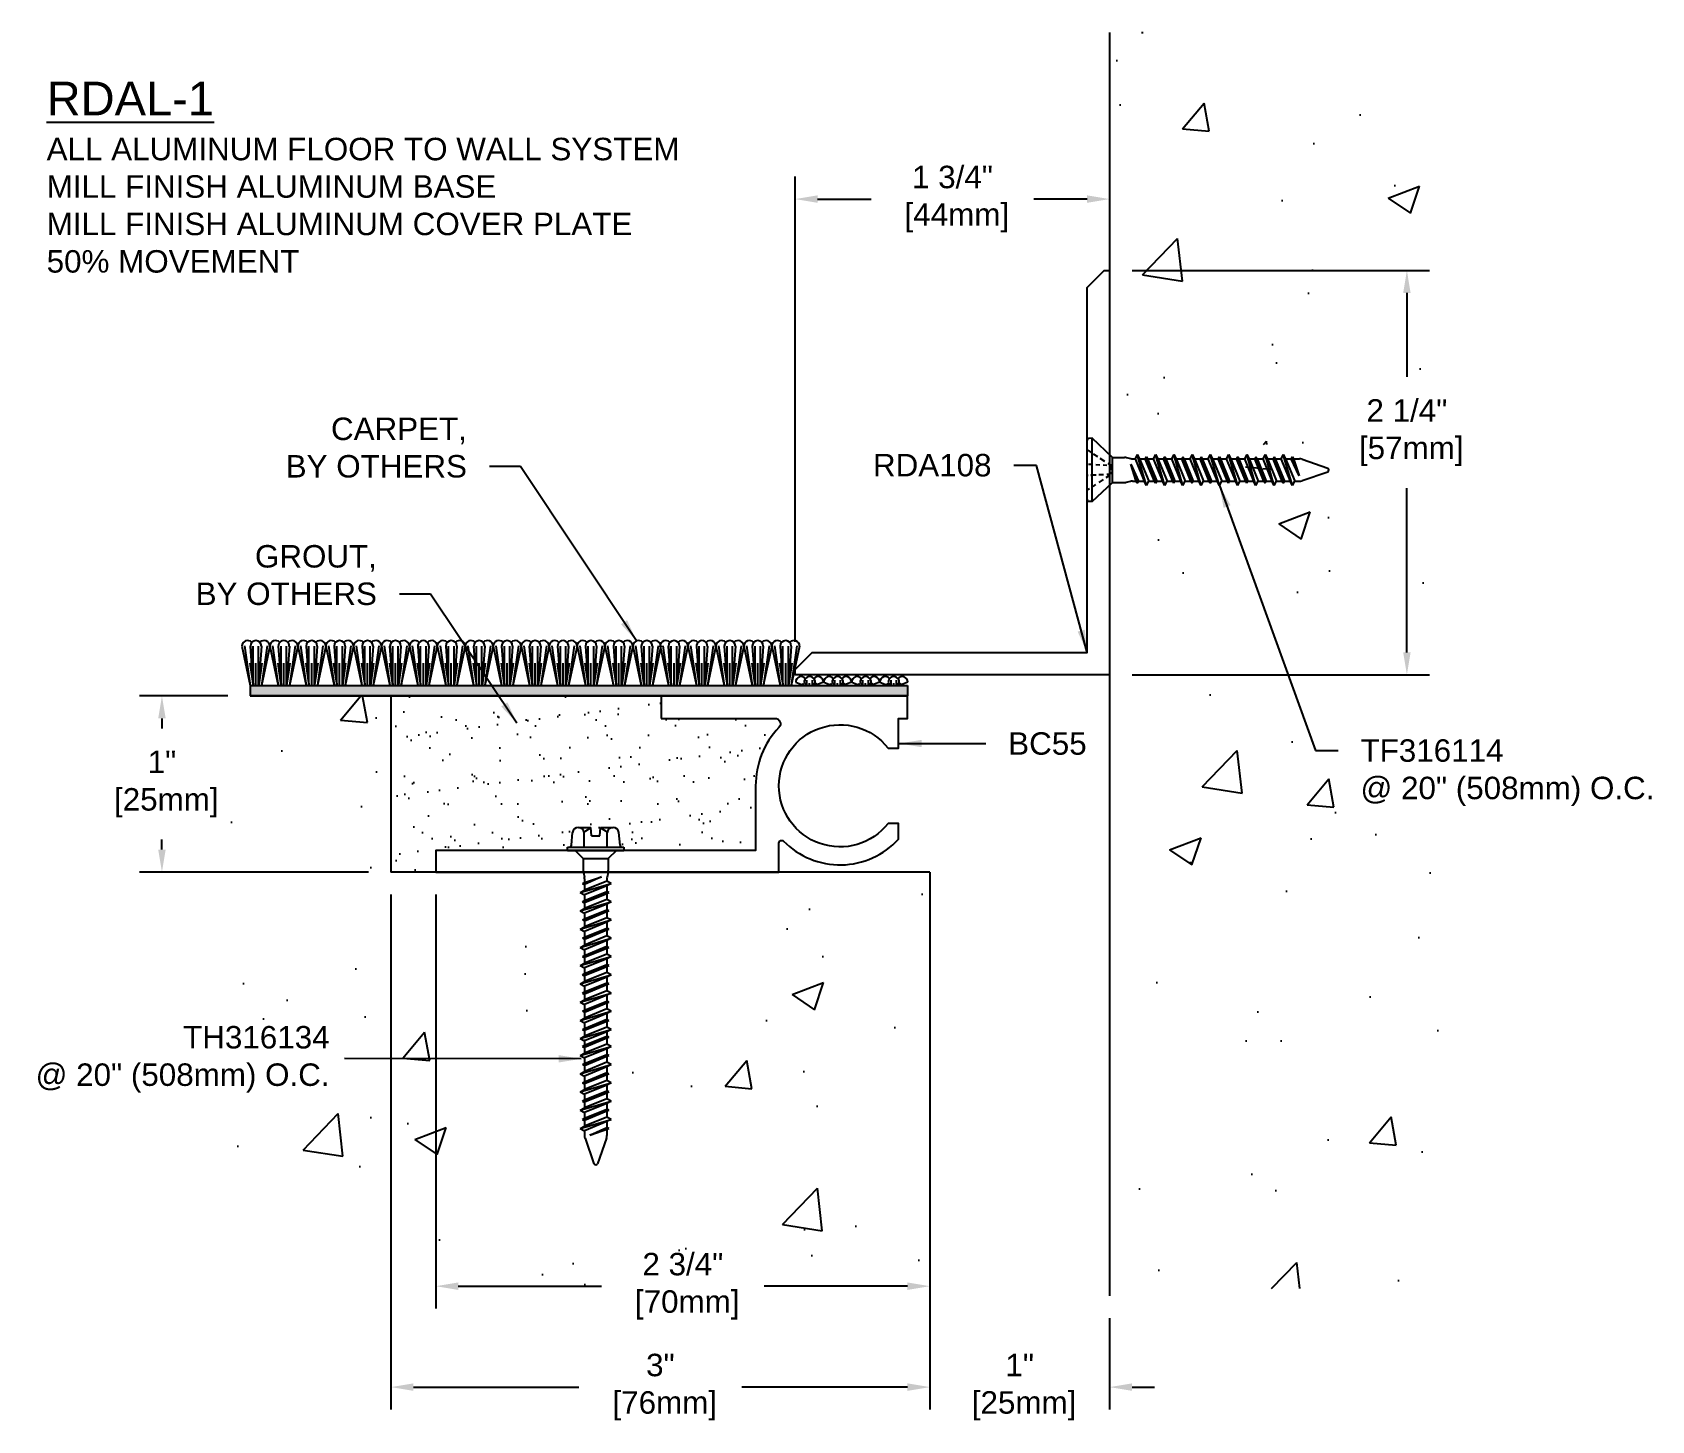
# Model space of a CAD drawing. Header units: inches. Extents: x 0.83 to 9.84, y 1.43 to 9.16.
import ezdxf

# ---------------------------------------------------------------- set-up
doc = ezdxf.new("R2010")
doc.units = ezdxf.units.IN
doc.header["$MEASUREMENT"] = 0
for name, color, linetype in [('Anchors', 4, 'Continuous'), ('Conditions', 1, 'Continuous'), ('Dimensions', 3, 'Continuous'), ('Metals', 7, 'Continuous'), ('Text', 2, 'Continuous')]:
    doc.layers.add(name, color=color, linetype=linetype)
doc.styles.add('ARIAL', font='arial.ttf')
doc.styles.get("Standard").update_dxf_attribs({"font": 'arial.ttf'})
doc.dimstyles.new('Arial', dxfattribs={"dimtxt": 0.125, "dimasz": 0.125, "dimexe": 0.125, "dimexo": 0.125, "dimgap": 0.125, "dimtad": 0, "dimtih": 1, "dimtoh": 1, "dimdec": 4, "dimzin": 0, "dimdsep": 46, "dimlunit": 4, "dimtxsty": 'ARIAL', "dimcen": 0.09, "dimadec": 0, "dimazin": 0, "dimtfac": 1, "dimtdec": 4, "dimtofl": 0, "dimtmove": 0, "dimatfit": 3, "dimfxl": 0, "dimfrac": 2, "dimtolj": 1, "dimtzin": 0, "dimarcsym": 0})

msp = doc.modelspace()

# ---------------------------------------------------------------- texts
at = {"layer": 'Text', "insert": (0.91098, 8.88276), "char_height": 0.1875, "width": 4, "attachment_point": 1, "style": 'ARIAL'}
msp.add_mtext('{\\LRDAL-1\\P\\H0.6667x;\\lALL ALUMINUM FLOOR TO WALL SYSTEM \\PMILL FINISH ALUMINUM BASE \\PMILL FINISH ALUMINUM COVER PLATE \\P50% MOVEMENT}', dxfattribs=at)
at = {"layer": 'Text', "char_height": 0.125, "style": 'ARIAL'}
for s, insert, attachment_point in [('CARPET,\\PBY OTHERS', (3.25037, 6.67795), 9), ('RDA108', (6.17019, 6.68422), 9), ('GROUT,\\PBY OTHERS', (2.74929, 5.96857), 9), ('\\A1;BC55', (6.263, 5.26192), 1), ('\\A1;TF316114\\P@ 20" (508mm) O.C.', (8.22381, 5.22287), 1), ('TH316134\\P@ 20" (508mm) O.C.', (2.4858, 3.4419), 6)]:
    msp.add_mtext(s, dxfattribs=dict(at, insert=insert, attachment_point=attachment_point))

# ---------------------------------------------------------------- blocks, each defined once
blk = doc.blocks.new('Bc55')
blk.add_lwpolyline([(1.38, 0.855), (2.0131, 0.855, -0.659567), (2.0348, 0.8043, 0.192706), (1.905, 0.48), (1.905, 0.12), (0.125, 0.12), (0.125, 0), (2.035, 0), (2.035, 0.1616, -0.671875), (2.0607, 0.1721, 0.430668), (2.7, 0.1834), (2.7, 0.27), (2.6424, 0.27, -2.892356), (2.6424, 0.69), (2.7, 0.69), (2.7, 0.855), (2.75, 0.855), (2.75, 0.98), (1.38, 0.98)], format="xyb", close=True)
blk = doc.blocks.new('TF-316114')
for p, q in [((-0.1634, 0), (0.1634, 0)), ((-0.1042, -0.0127), (-0.1125, 0)), ((-0.1762, -0.0285), (-0.1747, -0.0103)), ((-0.1762, -0.0285), (0.1762, -0.0285)), ((-0.1762, -0.0285), (-0.0698, -0.141)), ((-0.0815, -0.0472), (-0.0915, -0.0321)), ((-0.0533, -0.0902), (-0.0691, -0.0662)), ((-0.0308, -0.0055), (-0.0311, -0.0002)), ((-0.0297, -0.0263), (-0.0301, -0.0195)), ((-0.0284, -0.051), (-0.0294, -0.0323)), ((-0.0263, -0.091), (-0.0277, -0.065)), ((0.0253, -0.1104), (0.0264, -0.0896)), ((0.0274, -0.0703), (0.0286, -0.0479)), ((0.0297, -0.0255), (0.0306, -0.0085)), ((0.0662, -0.0707), (0.0485, -0.0976)), ((0.0698, -0.141), (0.1762, -0.0285)), ((0.0898, -0.0346), (0.0746, -0.0579)), ((0.1095, -0.0045), (0.0979, -0.0223)), ((0.1762, -0.0285), (0.1747, -0.0103)), ((-0.0698, -0.141), (0.0698, -0.141)), ((-0.0698, -0.141), (-0.0698, -0.2081)), ((-0.0307, -0.1248), (-0.0441, -0.1044)), ((-0.0245, -0.1261), (-0.0253, -0.1097)), ((-0.024, -0.135), (-0.0107, -0.135)), ((-0.0018, -0.135), (0.0183, -0.135)), ((0.0373, -0.1147), (0.024, -0.135)), ((0.024, -0.135), (0.0245, -0.1246)), ((0.0698, -0.141), (0.0698, -0.2081)), ((-0.0737, -0.2796), (0.0321, -0.2431)), ((-0.0687, -0.2177), (-0.0633, -0.2437)), ((-0.0623, -0.2734), (0.0321, -0.2431)), ((0.0321, -0.2431), (-0.0623, -0.2858)), ((-0.0623, -0.2533), (-0.0623, -0.2734)), ((0.0622, -0.2667), (-0.0623, -0.3175)), ((0.0622, -0.2533), (0.0622, -0.2667)), ((0.0862, -0.2796), (0.0622, -0.2667)), ((0.0687, -0.2177), (0.0633, -0.2437)), ((-0.0863, -0.3304), (0.0862, -0.2796)), ((-0.0863, -0.3304), (-0.0623, -0.3175)), ((-0.0863, -0.3304), (-0.0623, -0.3433)), ((-0.0737, -0.2796), (-0.0623, -0.2734)), ((-0.0737, -0.2796), (-0.0623, -0.2858)), ((-0.0737, -0.3812), (0.0737, -0.3304)), ((-0.0623, -0.2858), (-0.0623, -0.3175)), ((0.0622, -0.2925), (-0.0623, -0.3433)), ((-0.0623, -0.375), (0.0622, -0.3242)), ((0.0622, -0.3365), (-0.0623, -0.3873)), ((-0.0623, -0.3433), (-0.0623, -0.375)), ((0.0622, -0.2925), (0.0622, -0.3242)), ((0.0737, -0.3304), (0.0622, -0.3242)), ((0.0737, -0.3304), (0.0622, -0.3365)), ((0.0622, -0.3365), (0.0622, -0.3682)), ((0.0862, -0.2796), (0.0622, -0.2925)), ((-0.0863, -0.4319), (0.0862, -0.3812)), ((-0.0863, -0.4319), (-0.0623, -0.419)), ((-0.0863, -0.4319), (-0.0623, -0.4449)), ((-0.0737, -0.3812), (-0.0623, -0.375)), ((-0.0737, -0.3812), (-0.0623, -0.3873)), ((-0.0737, -0.4827), (0.0737, -0.4319)), ((0.0622, -0.3682), (-0.0623, -0.419)), ((-0.0623, -0.3873), (-0.0623, -0.419)), ((0.0622, -0.3941), (-0.0623, -0.4449)), ((-0.0623, -0.4766), (0.0622, -0.4258)), ((0.0622, -0.4381), (-0.0623, -0.4889)), ((-0.0623, -0.4449), (-0.0623, -0.4766)), ((0.0862, -0.3812), (0.0622, -0.3682)), ((0.0862, -0.3812), (0.0622, -0.3941)), ((0.0622, -0.3941), (0.0622, -0.4258)), ((0.0737, -0.4319), (0.0622, -0.4258)), ((0.0737, -0.4319), (0.0622, -0.4381)), ((0.0622, -0.4381), (0.0622, -0.4698)), ((-0.0863, -0.5335), (0.0862, -0.4827)), ((-0.0863, -0.5335), (-0.0623, -0.5206)), ((-0.0863, -0.5335), (-0.0623, -0.5464)), ((-0.0737, -0.4827), (-0.0623, -0.4766)), ((-0.0737, -0.4827), (-0.0623, -0.4889)), ((-0.0737, -0.5843), (0.0737, -0.5335)), ((0.0622, -0.4698), (-0.0623, -0.5206)), ((-0.0623, -0.4889), (-0.0623, -0.5206)), ((0.0622, -0.4956), (-0.0623, -0.5464)), ((-0.0623, -0.5781), (0.0622, -0.5273)), ((0.0622, -0.5397), (-0.0623, -0.5904)), ((0.0862, -0.4827), (0.0622, -0.4698)), ((0.0862, -0.4827), (0.0622, -0.4956)), ((0.0622, -0.4956), (0.0622, -0.5273)), ((0.0737, -0.5335), (0.0622, -0.5273)), ((0.0737, -0.5335), (0.0622, -0.5397)), ((0.0622, -0.5397), (0.0622, -0.5714)), ((-0.0863, -0.6351), (0.0862, -0.5843)), ((-0.0863, -0.6351), (-0.0623, -0.6221)), ((-0.0737, -0.5843), (-0.0623, -0.5781)), ((-0.0737, -0.5843), (-0.0623, -0.5904)), ((-0.0623, -0.5464), (-0.0623, -0.5781)), ((0.0622, -0.5714), (-0.0623, -0.6221)), ((-0.0623, -0.5904), (-0.0623, -0.6221)), ((0.0622, -0.5972), (-0.0623, -0.648)), ((-0.0623, -0.6797), (0.0622, -0.6289)), ((0.0862, -0.5843), (0.0622, -0.5714)), ((0.0862, -0.5843), (0.0622, -0.5972)), ((0.0622, -0.5972), (0.0622, -0.6289)), ((0.0737, -0.6351), (0.0622, -0.6289)), ((-0.0863, -0.6351), (-0.0623, -0.648)), ((-0.0863, -0.7366), (0.0862, -0.6858)), ((-0.0737, -0.6858), (0.0737, -0.6351)), ((-0.0737, -0.6858), (-0.0623, -0.6797)), ((-0.0737, -0.6858), (-0.0623, -0.692)), ((0.0622, -0.6412), (-0.0623, -0.692)), ((-0.0623, -0.648), (-0.0623, -0.6797)), ((0.0622, -0.6729), (-0.0623, -0.7237)), ((-0.0623, -0.692), (-0.0623, -0.7237)), ((0.0622, -0.6988), (-0.0623, -0.7495)), ((0.0737, -0.6351), (0.0622, -0.6412)), ((0.0622, -0.6412), (0.0622, -0.6729)), ((0.0862, -0.6858), (0.0622, -0.6729)), ((0.0862, -0.6858), (0.0622, -0.6988)), ((0.0622, -0.6988), (0.0622, -0.7305)), ((-0.0863, -0.7366), (-0.0623, -0.7237)), ((-0.0863, -0.7366), (-0.0623, -0.7495)), ((-0.0863, -0.8382), (0.0862, -0.7874)), ((-0.0737, -0.7874), (0.0737, -0.7366)), ((-0.0737, -0.7874), (-0.0623, -0.7812)), ((-0.0737, -0.7874), (-0.0623, -0.7936)), ((-0.0623, -0.7812), (0.0622, -0.7305)), ((0.0622, -0.7428), (-0.0623, -0.7936)), ((-0.0623, -0.7495), (-0.0623, -0.7812)), ((0.0622, -0.7745), (-0.0623, -0.8253)), ((-0.0623, -0.7936), (-0.0623, -0.8253)), ((0.0622, -0.8003), (-0.0623, -0.8511)), ((0.0737, -0.7366), (0.0622, -0.7305)), ((0.0737, -0.7366), (0.0622, -0.7428)), ((0.0622, -0.7428), (0.0622, -0.7745)), ((0.0862, -0.7874), (0.0622, -0.7745)), ((0.0862, -0.7874), (0.0622, -0.8003)), ((0.0622, -0.8003), (0.0622, -0.832)), ((-0.0863, -0.8382), (-0.0623, -0.8253)), ((-0.0863, -0.8382), (-0.0623, -0.8511)), ((-0.0863, -0.9397), (0.0862, -0.889)), ((-0.0737, -0.889), (0.0737, -0.8382)), ((-0.0737, -0.889), (-0.0623, -0.8828)), ((-0.0737, -0.889), (-0.0623, -0.8951)), ((-0.0623, -0.8828), (0.0622, -0.832)), ((0.0622, -0.8444), (-0.0623, -0.8951)), ((-0.0623, -0.8511), (-0.0623, -0.8828)), ((0.0622, -0.876), (-0.0623, -0.9268)), ((-0.0623, -0.8951), (-0.0623, -0.9268)), ((0.0737, -0.8382), (0.0622, -0.832)), ((0.0737, -0.8382), (0.0622, -0.8444)), ((0.0622, -0.8444), (0.0622, -0.876)), ((0.0862, -0.889), (0.0622, -0.876)), ((0.0862, -0.889), (0.0622, -0.9019)), ((-0.0863, -0.9397), (-0.0623, -0.9268)), ((-0.0863, -0.9397), (-0.0623, -0.9527)), ((-0.0863, -1.0413), (0.0862, -0.9905)), ((-0.0737, -0.9905), (0.0737, -0.9397)), ((-0.0737, -0.9905), (-0.0623, -0.9844)), ((-0.0737, -0.9905), (-0.0623, -0.9967)), ((0.0622, -0.9019), (-0.0623, -0.9527)), ((-0.0623, -0.9844), (0.0622, -0.9336)), ((0.0622, -0.9459), (-0.0623, -0.9967)), ((-0.0623, -0.9527), (-0.0623, -0.9844)), ((0.0622, -0.9776), (-0.0623, -1.0284)), ((0.0622, -0.9019), (0.0622, -0.9336)), ((0.0737, -0.9397), (0.0622, -0.9336)), ((0.0737, -0.9397), (0.0622, -0.9459)), ((0.0622, -0.9459), (0.0622, -0.9776)), ((0.0862, -0.9905), (0.0622, -0.9776)), ((0.0862, -0.9905), (0.0622, -1.0035)), ((-0.0863, -1.0413), (-0.0623, -1.0284)), ((-0.0863, -1.0413), (-0.0623, -1.0542)), ((-0.0737, -1.0921), (0.0737, -1.0413)), ((-0.0623, -0.9967), (-0.0623, -1.0284)), ((0.0622, -1.0035), (-0.0623, -1.0542)), ((-0.0623, -1.0859), (0.0622, -1.0351)), ((0.0622, -1.0475), (-0.0623, -1.0983)), ((-0.0623, -1.0542), (-0.0623, -1.0859)), ((0.0622, -1.0792), (-0.0623, -1.13)), ((0.0622, -1.0035), (0.0622, -1.0351)), ((0.0737, -1.0413), (0.0622, -1.0351)), ((0.0737, -1.0413), (0.0622, -1.0475)), ((0.0622, -1.0475), (0.0622, -1.0792)), ((0.0862, -1.0921), (0.0622, -1.0792)), ((-0.0863, -1.1429), (0.0862, -1.0921)), ((-0.0863, -1.1429), (-0.0623, -1.13)), ((-0.0863, -1.1429), (-0.0623, -1.1558)), ((-0.0737, -1.0921), (-0.0623, -1.0859)), ((-0.0737, -1.0921), (-0.0623, -1.0983)), ((-0.0623, -1.0983), (-0.0623, -1.13)), ((0.0622, -1.105), (-0.0623, -1.1558)), ((-0.0623, -1.1558), (-0.0623, -1.1817)), ((-0.0335, -1.1798), (0.0622, -1.1367)), ((-0.0335, -1.1798), (0.0737, -1.1429)), ((0.0622, -1.149), (-0.0335, -1.1798)), ((0.0862, -1.0921), (0.0622, -1.105)), ((0.0622, -1.105), (0.0622, -1.1367)), ((0.0737, -1.1429), (0.0622, -1.1367)), ((0.0737, -1.1429), (0.0622, -1.149)), ((0.0622, -1.149), (0.0622, -1.1817)), ((-0.0596, -1.197), (-0.0096, -1.3398)), ((0.0596, -1.197), (0.0096, -1.3398))]:
    blk.add_line(p, q)
for centre, radius, start, end in [((-0.1634, -0.0113), 0.0112, 90, 175), ((0.1634, -0.0113), 0.0112, 5, 90), ((-0.0233, -0.2081), 0.0465, 180, 191.9357), ((-0.1088, -0.2533), 0.0465, 0, 11.9357), ((0.1087, -0.2533), 0.0465, 168.0643, 180), ((0.0233, -0.2081), 0.0465, 348.0643, 0), ((-0.0158, -1.1817), 0.0465, 180, 199.30575), ((0.0158, -1.1817), 0.0465, 340.69425, 0), ((0, -1.3354), 0.0106, 204.10008, 335.89992)]:
    blk.add_arc(centre, radius, start, end)
blk = doc.blocks.new('TF316114')
blk.add_blockref('TF-316114', (0, 0))
blk = doc.blocks.new('*D5')
at = {"layer": 'Defpoints', "color": 0}
for p in [(6.8271, 9.1568), (5.0771, 8.2291), (5.0771, 5.6402)]:
    blk.add_point(p, dxfattribs=at)
at = {"layer": 'Dimensions', "color": 0, "lineweight": -2}
for p, q in [((6.8271, 9.0318), (6.8271, 8.1041)), ((5.0771, 5.7652), (5.0771, 8.3541)), ((5.2021, 8.2291), (5.4998, 8.2291)), ((6.7021, 8.2291), (6.4059, 8.2291))]:
    blk.add_line(p, q, dxfattribs=at)
at = {"layer": 'Dimensions', "color": 0}
for points in [[(5.2021, 8.25), (5.2021, 8.2083), (5.0771, 8.2291)], [(6.7021, 8.25), (6.7021, 8.2083), (6.8271, 8.2291)]]:
    blk.add_solid(points, dxfattribs=at)
at = {"layer": 'Dimensions', "color": 0, "insert": (5.9528, 8.2291), "char_height": 0.125, "attachment_point": 5, "style": 'ARIAL'}
blk.add_mtext('\\A1;1 3/4"\\P [44mm]', dxfattribs=at)
blk = doc.blocks.new('TH-316134')
for p, q in [((-0.1352, 0.029), (-0.129, 0.1001)), ((-0.0967, 0.1275), (-0.0272, 0.1275)), ((-0.0645, 0.0188), (-0.0645, 0.1001)), ((-0.0232, 0.0825), (-0.0272, 0.1275)), ((0.0233, 0.0825), (0.0272, 0.1275)), ((0.0272, 0.1275), (0.0967, 0.1275)), ((0.0645, 0.0188), (0.0645, 0.1001)), ((0.1352, 0.029), (0.129, 0.1001)), ((-0.1568, 0.0188), (0.1568, 0.0188)), ((-0.1568, 0), (-0.1568, 0.0188)), ((-0.1568, 0), (0.1568, 0)), ((-0.1148, 0), (-0.0697, -0.045)), ((-0.0232, 0.0825), (0.0233, 0.0825)), ((0.1148, 0), (0.0698, -0.045)), ((0.1568, 0.0188), (0.1568, 0)), ((-0.0697, -0.045), (0.0698, -0.045)), ((-0.0697, -0.045), (-0.0697, -0.1121)), ((0.0698, -0.045), (0.0698, -0.1121)), ((-0.0737, -0.1836), (0.0321, -0.1471)), ((-0.0737, -0.1836), (-0.0623, -0.1774)), ((-0.0687, -0.1217), (-0.0633, -0.1477)), ((0.0321, -0.1471), (-0.0623, -0.1898)), ((-0.0623, -0.1774), (0.0321, -0.1471)), ((-0.0623, -0.1573), (-0.0623, -0.1774)), ((0.0623, -0.1707), (-0.0623, -0.2215)), ((0.0623, -0.1573), (0.0623, -0.1707)), ((0.0863, -0.1836), (0.0623, -0.1707)), ((0.0687, -0.1217), (0.0633, -0.1477)), ((-0.0862, -0.2344), (0.0863, -0.1836)), ((-0.0862, -0.2344), (-0.0623, -0.2215)), ((-0.0862, -0.2344), (-0.0623, -0.2473)), ((-0.0737, -0.1836), (-0.0623, -0.1898)), ((-0.0737, -0.2852), (0.0737, -0.2344)), ((-0.0623, -0.1898), (-0.0623, -0.2215)), ((0.0623, -0.1965), (-0.0623, -0.2473)), ((-0.0623, -0.279), (0.0623, -0.2282)), ((0.0623, -0.2405), (-0.0623, -0.2913)), ((-0.0623, -0.2473), (-0.0623, -0.279)), ((0.0863, -0.1836), (0.0623, -0.1965)), ((0.0623, -0.1965), (0.0623, -0.2282)), ((0.0737, -0.2344), (0.0623, -0.2282)), ((0.0737, -0.2344), (0.0623, -0.2405)), ((0.0623, -0.2405), (0.0623, -0.2722)), ((-0.0862, -0.3359), (0.0863, -0.2852)), ((-0.0862, -0.3359), (-0.0623, -0.323)), ((-0.0862, -0.3359), (-0.0623, -0.3489)), ((-0.0737, -0.2852), (-0.0623, -0.279)), ((-0.0737, -0.2852), (-0.0623, -0.2913)), ((-0.0737, -0.3867), (0.0737, -0.3359)), ((0.0623, -0.2722), (-0.0623, -0.323)), ((-0.0623, -0.2913), (-0.0623, -0.323)), ((0.0623, -0.2981), (-0.0623, -0.3489)), ((-0.0623, -0.3806), (0.0623, -0.3298)), ((0.0623, -0.3421), (-0.0623, -0.3929)), ((-0.0623, -0.3489), (-0.0623, -0.3806)), ((0.0863, -0.2852), (0.0623, -0.2722)), ((0.0863, -0.2852), (0.0623, -0.2981)), ((0.0623, -0.2981), (0.0623, -0.3298)), ((0.0737, -0.3359), (0.0623, -0.3298)), ((0.0737, -0.3359), (0.0623, -0.3421)), ((0.0623, -0.3421), (0.0623, -0.3738)), ((-0.0862, -0.4375), (0.0863, -0.3867)), ((-0.0862, -0.4375), (-0.0623, -0.4246)), ((-0.0862, -0.4375), (-0.0623, -0.4504)), ((-0.0737, -0.3867), (-0.0623, -0.3806)), ((-0.0737, -0.3867), (-0.0623, -0.3929)), ((-0.0737, -0.4883), (0.0737, -0.4375)), ((0.0623, -0.3738), (-0.0623, -0.4246)), ((-0.0623, -0.3929), (-0.0623, -0.4246)), ((0.0623, -0.3996), (-0.0623, -0.4504)), ((-0.0623, -0.4821), (0.0623, -0.4313)), ((0.0623, -0.4437), (-0.0623, -0.4944)), ((-0.0623, -0.4504), (-0.0623, -0.4821)), ((0.0863, -0.3867), (0.0623, -0.3738)), ((0.0863, -0.3867), (0.0623, -0.3996)), ((0.0623, -0.3996), (0.0623, -0.4313)), ((0.0737, -0.4375), (0.0623, -0.4313)), ((0.0737, -0.4375), (0.0623, -0.4437)), ((0.0623, -0.4437), (0.0623, -0.4754)), ((-0.0862, -0.5391), (0.0863, -0.4883)), ((-0.0862, -0.5391), (-0.0623, -0.5261)), ((-0.0862, -0.5391), (-0.0623, -0.552)), ((-0.0737, -0.4883), (-0.0623, -0.4821)), ((-0.0737, -0.4883), (-0.0623, -0.4944)), ((-0.0737, -0.5898), (0.0737, -0.5391)), ((0.0623, -0.4754), (-0.0623, -0.5261)), ((-0.0623, -0.4944), (-0.0623, -0.5261)), ((0.0623, -0.5012), (-0.0623, -0.552)), ((-0.0623, -0.5837), (0.0623, -0.5329)), ((0.0863, -0.4883), (0.0623, -0.4754)), ((0.0863, -0.4883), (0.0623, -0.5012)), ((0.0623, -0.5012), (0.0623, -0.5329)), ((0.0737, -0.5391), (0.0623, -0.5329)), ((0.0737, -0.5391), (0.0623, -0.5452)), ((-0.0862, -0.6406), (0.0863, -0.5898)), ((-0.0862, -0.6406), (-0.0623, -0.6277)), ((-0.0737, -0.5898), (-0.0623, -0.5837)), ((-0.0737, -0.5898), (-0.0623, -0.596)), ((0.0623, -0.5452), (-0.0623, -0.596)), ((-0.0623, -0.552), (-0.0623, -0.5837)), ((0.0623, -0.5769), (-0.0623, -0.6277)), ((-0.0623, -0.596), (-0.0623, -0.6277)), ((0.0623, -0.6028), (-0.0623, -0.6535)), ((0.0623, -0.5452), (0.0623, -0.5769)), ((0.0863, -0.5898), (0.0623, -0.5769)), ((0.0863, -0.5898), (0.0623, -0.6028)), ((0.0623, -0.6028), (0.0623, -0.6345)), ((-0.0862, -0.6406), (-0.0623, -0.6535)), ((-0.0862, -0.7422), (0.0863, -0.6914)), ((-0.0737, -0.6914), (0.0737, -0.6406)), ((-0.0737, -0.6914), (-0.0623, -0.6852)), ((-0.0737, -0.6914), (-0.0623, -0.6976)), ((-0.0623, -0.6852), (0.0623, -0.6345)), ((0.0623, -0.6468), (-0.0623, -0.6976)), ((-0.0623, -0.6535), (-0.0623, -0.6852)), ((0.0623, -0.6785), (-0.0623, -0.7293)), ((-0.0623, -0.6976), (-0.0623, -0.7293)), ((0.0623, -0.7043), (-0.0623, -0.7551)), ((0.0737, -0.6406), (0.0623, -0.6345)), ((0.0737, -0.6406), (0.0623, -0.6468)), ((0.0623, -0.6468), (0.0623, -0.6785)), ((0.0863, -0.6914), (0.0623, -0.6785)), ((0.0863, -0.6914), (0.0623, -0.7043)), ((0.0623, -0.7043), (0.0623, -0.736)), ((-0.0862, -0.7422), (-0.0623, -0.7293)), ((-0.0862, -0.7422), (-0.0623, -0.7551)), ((-0.0862, -0.8437), (0.0863, -0.793)), ((-0.0737, -0.793), (0.0737, -0.7422)), ((-0.0737, -0.793), (-0.0623, -0.7868)), ((-0.0737, -0.793), (-0.0623, -0.7991)), ((-0.0623, -0.7868), (0.0623, -0.736)), ((0.0623, -0.7484), (-0.0623, -0.7991)), ((-0.0623, -0.7551), (-0.0623, -0.7868)), ((0.0623, -0.78), (-0.0623, -0.8308)), ((-0.0623, -0.7991), (-0.0623, -0.8308)), ((0.0623, -0.8059), (-0.0623, -0.8567)), ((0.0737, -0.7422), (0.0623, -0.736)), ((0.0737, -0.7422), (0.0623, -0.7484)), ((0.0623, -0.7484), (0.0623, -0.78)), ((0.0863, -0.793), (0.0623, -0.78)), ((0.0863, -0.793), (0.0623, -0.8059)), ((0.0623, -0.8059), (0.0623, -0.8376)), ((-0.0862, -0.8437), (-0.0623, -0.8308)), ((-0.0862, -0.8437), (-0.0623, -0.8567)), ((-0.0862, -0.9453), (0.0863, -0.8945)), ((-0.0737, -0.8945), (0.0737, -0.8437)), ((-0.0737, -0.8945), (-0.0623, -0.8884)), ((-0.0737, -0.8945), (-0.0623, -0.9007)), ((-0.0623, -0.8884), (0.0623, -0.8376)), ((0.0623, -0.8499), (-0.0623, -0.9007)), ((-0.0623, -0.8567), (-0.0623, -0.8884)), ((0.0623, -0.8816), (-0.0623, -0.9324)), ((-0.0623, -0.9007), (-0.0623, -0.9324)), ((0.0737, -0.8437), (0.0623, -0.8376)), ((0.0737, -0.8437), (0.0623, -0.8499)), ((0.0623, -0.8499), (0.0623, -0.8816)), ((0.0863, -0.8945), (0.0623, -0.8816)), ((0.0863, -0.8945), (0.0623, -0.9075)), ((-0.0862, -0.9453), (-0.0623, -0.9324)), ((-0.0862, -0.9453), (-0.0623, -0.9582)), ((-0.0737, -0.9961), (0.0737, -0.9453)), ((-0.0737, -0.9961), (-0.0623, -0.9899)), ((0.0623, -0.9075), (-0.0623, -0.9582)), ((-0.0623, -0.9899), (0.0623, -0.9391)), ((0.0623, -0.9515), (-0.0623, -1.0023)), ((-0.0623, -0.9582), (-0.0623, -0.9899)), ((0.0623, -0.9832), (-0.0623, -1.034)), ((0.0623, -0.9075), (0.0623, -0.9391)), ((0.0737, -0.9453), (0.0623, -0.9391)), ((0.0737, -0.9453), (0.0623, -0.9515)), ((0.0623, -0.9515), (0.0623, -0.9832)), ((0.0863, -0.9961), (0.0623, -0.9832)), ((-0.0862, -1.0469), (0.0863, -0.9961)), ((-0.0862, -1.0469), (-0.0623, -1.034)), ((-0.0862, -1.0469), (-0.0623, -1.0598)), ((-0.0737, -0.9961), (-0.0623, -1.0023)), ((-0.0737, -1.0898), (0.0737, -1.0391)), ((-0.0623, -1.0023), (-0.0623, -1.034)), ((0.0623, -1.009), (-0.0623, -1.0598)), ((-0.0623, -1.0837), (0.0623, -1.0329)), ((0.0623, -1.0452), (-0.0623, -1.096)), ((-0.0623, -1.052), (-0.0623, -1.0837)), ((0.0623, -1.0769), (-0.0623, -1.1277)), ((0.0863, -0.9961), (0.0623, -1.009)), ((0.0623, -1.0012), (0.0623, -1.0329)), ((0.0737, -1.0391), (0.0623, -1.0329)), ((0.0737, -1.0391), (0.0623, -1.0452)), ((0.0623, -1.0452), (0.0623, -1.0769)), ((0.0863, -1.0898), (0.0623, -1.0769)), ((-0.0862, -1.1406), (0.0863, -1.0898)), ((-0.0862, -1.1406), (-0.0623, -1.1277)), ((-0.0862, -1.1406), (-0.0623, -1.1535)), ((-0.0737, -1.0898), (-0.0623, -1.0837)), ((-0.0737, -1.0898), (-0.0623, -1.096)), ((-0.0737, -1.1914), (0.0737, -1.1406)), ((-0.0623, -1.096), (-0.0623, -1.1277)), ((0.0623, -1.1028), (-0.0623, -1.1535)), ((-0.0623, -1.1852), (0.0623, -1.1345)), ((0.0623, -1.1468), (-0.0623, -1.1976)), ((-0.0623, -1.1535), (-0.0623, -1.1852)), ((0.0863, -1.0898), (0.0623, -1.1028)), ((0.0623, -1.1028), (0.0623, -1.1345)), ((0.0737, -1.1406), (0.0623, -1.1345)), ((0.0737, -1.1406), (0.0623, -1.1468)), ((0.0623, -1.1468), (0.0623, -1.1785)), ((-0.0862, -1.2422), (0.0863, -1.1914)), ((-0.0862, -1.2422), (-0.0623, -1.2293)), ((-0.0862, -1.2422), (-0.0623, -1.2551)), ((-0.0737, -1.1914), (-0.0623, -1.1852)), ((-0.0737, -1.1914), (-0.0623, -1.1976)), ((-0.0737, -1.293), (0.0737, -1.2422)), ((0.0623, -1.1785), (-0.0623, -1.2293)), ((-0.0623, -1.1976), (-0.0623, -1.2293)), ((0.0623, -1.2043), (-0.0623, -1.2551)), ((-0.0623, -1.2868), (0.0623, -1.236)), ((0.0623, -1.2484), (-0.0623, -1.2991)), ((-0.0623, -1.2551), (-0.0623, -1.2868)), ((0.0863, -1.1914), (0.0623, -1.1785)), ((0.0863, -1.1914), (0.0623, -1.2043)), ((0.0623, -1.2043), (0.0623, -1.236)), ((0.0737, -1.2422), (0.0623, -1.236)), ((0.0737, -1.2422), (0.0623, -1.2484)), ((0.0623, -1.2484), (0.0623, -1.28)), ((-0.0862, -1.3437), (0.0863, -1.293)), ((-0.0862, -1.3437), (-0.0623, -1.3308)), ((-0.0862, -1.3437), (-0.0623, -1.3567)), ((-0.0737, -1.293), (-0.0623, -1.2868)), ((-0.0737, -1.293), (-0.0623, -1.2991)), ((-0.0737, -1.3945), (0.0737, -1.3437)), ((0.0623, -1.28), (-0.0623, -1.3308)), ((-0.0623, -1.2991), (-0.0623, -1.3308)), ((0.0623, -1.3059), (-0.0623, -1.3567)), ((-0.0623, -1.3884), (0.0623, -1.3376)), ((0.0623, -1.3499), (-0.0623, -1.4007)), ((0.0863, -1.293), (0.0623, -1.28)), ((0.0863, -1.293), (0.0623, -1.3059)), ((0.0623, -1.3059), (0.0623, -1.3376)), ((0.0737, -1.3437), (0.0623, -1.3376)), ((0.0737, -1.3437), (0.0623, -1.3499)), ((0.0623, -1.3499), (0.0623, -1.3816)), ((-0.0862, -1.4453), (0.0863, -1.3945)), ((-0.0862, -1.4453), (-0.0623, -1.4324)), ((-0.0737, -1.3945), (-0.0623, -1.3884)), ((-0.0737, -1.3945), (-0.0623, -1.4007)), ((-0.0623, -1.3567), (-0.0623, -1.3884)), ((0.0623, -1.3816), (-0.0623, -1.4324)), ((-0.0623, -1.4007), (-0.0623, -1.4324)), ((0.0623, -1.4075), (-0.0623, -1.4582)), ((-0.0623, -1.4899), (0.0623, -1.4391)), ((0.0863, -1.3945), (0.0623, -1.3816)), ((0.0863, -1.3945), (0.0623, -1.4075)), ((0.0623, -1.4075), (0.0623, -1.4391)), ((0.0737, -1.4453), (0.0623, -1.4391)), ((-0.0862, -1.4453), (-0.0623, -1.4582)), ((-0.0862, -1.5469), (0.0863, -1.4961)), ((-0.0737, -1.4961), (0.0737, -1.4453)), ((-0.0737, -1.4961), (-0.0623, -1.4899)), ((-0.0737, -1.4961), (-0.0623, -1.5023)), ((0.0623, -1.4515), (-0.0623, -1.5023)), ((-0.0623, -1.4582), (-0.0623, -1.4899)), ((0.0623, -1.4832), (-0.0623, -1.534)), ((-0.0623, -1.5023), (-0.0623, -1.534)), ((0.0623, -1.509), (-0.0623, -1.5598)), ((0.0737, -1.4453), (0.0623, -1.4515)), ((0.0623, -1.4515), (0.0623, -1.4832)), ((0.0863, -1.4961), (0.0623, -1.4832)), ((0.0863, -1.4961), (0.0623, -1.509)), ((0.0623, -1.509), (0.0623, -1.5407)), ((-0.0862, -1.5469), (-0.0623, -1.534)), ((-0.0862, -1.5469), (-0.0623, -1.5598)), ((-0.0623, -1.5598), (-0.0623, -1.5857)), ((-0.0596, -1.601), (-0.0096, -1.7438)), ((-0.0335, -1.5838), (0.0623, -1.5407)), ((-0.0335, -1.5838), (0.0737, -1.5469)), ((0.0623, -1.553), (-0.0335, -1.5838)), ((0.0596, -1.601), (0.0096, -1.7438)), ((0.0737, -1.5469), (0.0623, -1.5407)), ((0.0737, -1.5469), (0.0623, -1.553)), ((0.0623, -1.553), (0.0623, -1.5857))]:
    blk.add_line(p, q)
for centre, radius, start, end in [((-0.0967, 0.0948), 0.0327, 9.28497, 170.71503), ((0, 0.0379), 0.0896, 107.42152, 136.04074), ((0, 0.0379), 0.0896, 43.95926, 72.57848), ((0.0967, 0.0948), 0.0327, 9.28497, 170.71503), ((-0.1464, 0.03), 0.0112, 270, 355), ((0.1464, 0.03), 0.0112, 185, 270), ((-0.0232, -0.1121), 0.0465, 180, 191.9357), ((-0.1088, -0.1573), 0.0465, 0, 11.9357), ((0.1088, -0.1573), 0.0465, 168.0643, 180), ((0.0233, -0.1121), 0.0465, 348.0643, 0), ((-0.0158, -1.5857), 0.0465, 180, 199.30575), ((0.0158, -1.5857), 0.0465, 340.69425, 0), ((0, -1.7394), 0.0106, 204.10008, 335.89992)]:
    blk.add_arc(centre, radius, start, end)
blk = doc.blocks.new('TH316134')
blk.add_blockref('TH-316134', (0, 0))
blk = doc.blocks.new('*D8')
at = {"layer": 'Defpoints', "color": 0}
for p in [(3.0771, 4.484), (5.8271, 2.8638), (3.0771, 2.1793)]:
    blk.add_point(p, dxfattribs=at)
at = {"layer": 'Dimensions', "color": 0, "lineweight": -2}
for p, q in [((3.0771, 4.359), (3.0771, 2.0543)), ((5.8271, 2.7388), (5.8271, 2.0543)), ((3.2021, 2.1793), (3.999, 2.1793)), ((5.7021, 2.1793), (4.9051, 2.1793))]:
    blk.add_line(p, q, dxfattribs=at)
at = {"layer": 'Dimensions', "color": 0}
for points in [[(3.2021, 2.2002), (3.2021, 2.1585), (3.0771, 2.1793)], [(5.7021, 2.2002), (5.7021, 2.1585), (5.8271, 2.1793)]]:
    blk.add_solid(points, dxfattribs=at)
at = {"layer": 'Dimensions', "color": 0, "insert": (4.4521, 2.1793), "char_height": 0.125, "attachment_point": 5, "style": 'ARIAL'}
blk.add_mtext('\\A1;2 3/4"\\P [70mm]', dxfattribs=at)
blk = doc.blocks.new('*D9')
at = {"layer": 'Defpoints', "color": 0}
for p in [(5.8271, 2.1265), (6.8271, 2.1265), (6.8271, 1.6177)]:
    blk.add_point(p, dxfattribs=at)
at = {"layer": 'Dimensions', "color": 0, "lineweight": -2}
for p, q in [((5.8271, 2.0015), (5.8271, 1.4927)), ((6.8271, 2.0015), (6.8271, 1.4927)), ((5.7021, 1.6177), (5.5771, 1.6177)), ((6.9521, 1.6177), (7.0771, 1.6177))]:
    blk.add_line(p, q, dxfattribs=at)
at = {"layer": 'Dimensions', "color": 0}
for points in [[(5.7021, 1.6386), (5.7021, 1.5969), (5.8271, 1.6177)], [(6.9521, 1.6386), (6.9521, 1.5969), (6.8271, 1.6177)]]:
    blk.add_solid(points, dxfattribs=at)
at = {"layer": 'Dimensions', "color": 0, "insert": (6.3271, 1.6177), "char_height": 0.125, "attachment_point": 5, "style": 'ARIAL'}
blk.add_mtext('\\A1;1"\\P [25mm]', dxfattribs=at)
blk = doc.blocks.new('*D10')
at = {"layer": 'Defpoints', "color": 0}
for p in [(2.8271, 4.484), (5.8271, 2.8638), (2.8271, 1.6177)]:
    blk.add_point(p, dxfattribs=at)
at = {"layer": 'Dimensions', "color": 0, "lineweight": -2}
for p, q in [((2.8271, 4.359), (2.8271, 1.4927)), ((5.8271, 2.7388), (5.8271, 1.4927)), ((2.9521, 1.6177), (3.874, 1.6177)), ((5.7021, 1.6177), (4.7801, 1.6177))]:
    blk.add_line(p, q, dxfattribs=at)
at = {"layer": 'Dimensions', "color": 0}
for points in [[(2.9521, 1.6386), (2.9521, 1.5969), (2.8271, 1.6177)], [(5.7021, 1.6386), (5.7021, 1.5969), (5.8271, 1.6177)]]:
    blk.add_solid(points, dxfattribs=at)
at = {"layer": 'Dimensions', "color": 0, "insert": (4.3271, 1.6177), "char_height": 0.125, "attachment_point": 5, "style": 'ARIAL'}
blk.add_mtext('\\A1;3"\\P [76mm]', dxfattribs=at)
blk = doc.blocks.new('carpet-teeth2')
for points in [[(1.0485, 1.2527), (1.0952, 1.0335)], [(1.0635, 1.2548), (1.0951, 1.0335)], [(1.111, 1.0335), (1.111, 1.2527)], [(1.1414, 1.0335), (1.1414, 1.2527)], [(1.157, 1.2527), (1.1414, 1.0335)], [(1.2039, 1.2527), (1.1571, 1.0335)], [(1.1888, 1.2548), (1.1573, 1.0335)], [(1.2039, 1.2527), (1.2506, 1.0335)], [(1.2189, 1.2548), (1.2505, 1.0335)], [(1.2507, 1.2527), (1.2664, 1.0335)], [(1.2664, 1.0335), (1.2664, 1.2527)], [(1.2968, 1.0335), (1.2968, 1.2527)], [(1.3124, 1.2527), (1.2968, 1.0335)], [(1.3593, 1.2527), (1.3125, 1.0335)], [(1.3442, 1.2548), (1.3127, 1.0335)], [(1.3593, 1.2527), (1.406, 1.0335)], [(1.3743, 1.2548), (1.4059, 1.0335)], [(1.4061, 1.2527), (1.4218, 1.0335)], [(1.4218, 1.0335), (1.4218, 1.2527)], [(1.4678, 1.2527), (1.4522, 1.0335)], [(1.4522, 1.0335), (1.4522, 1.2527)], [(1.4996, 1.2548), (1.4684, 1.0356)], [(1.5147, 1.2527), (1.4684, 1.0356)], [(1.5147, 1.2527), (1.5614, 1.0335)], [(1.5297, 1.2548), (1.561, 1.0356)], [(1.5615, 1.2527), (1.5772, 1.0335)], [(1.5772, 1.0335), (1.5772, 1.2527)], [(1.6232, 1.2527), (1.6076, 1.0335)], [(1.6076, 1.0335), (1.6076, 1.2527)], [(1.6701, 1.2527), (1.6233, 1.0335)], [(1.655, 1.2548), (1.6238, 1.0356)], [(1.6701, 1.2527), (1.7168, 1.0335)], [(1.6851, 1.2548), (1.7167, 1.0335)], [(1.7169, 1.2527), (1.7326, 1.0335)], [(1.7326, 1.0335), (1.7326, 1.2527)], [(1.7786, 1.2527), (1.763, 1.0335)], [(1.763, 1.0335), (1.763, 1.2527)], [(1.8255, 1.2527), (1.7787, 1.0335)], [(1.8104, 1.2548), (1.7792, 1.0356)], [(1.0926, 1.1585), (1.1104, 1.0335)], [(1.1262, 1.0335), (1.1262, 1.1585)], [(1.1597, 1.1585), (1.1425, 1.0378)], [(1.248, 1.1585), (1.2658, 1.0335)], [(1.2816, 1.0335), (1.2816, 1.1585)], [(1.3151, 1.1585), (1.2973, 1.0335)], [(1.4034, 1.1585), (1.4212, 1.0335)], [(1.437, 1.0335), (1.437, 1.1585)], [(1.4705, 1.1585), (1.4533, 1.0378)], [(1.5588, 1.1585), (1.5766, 1.0335)], [(1.5924, 1.0335), (1.5924, 1.1585)], [(1.6259, 1.1585), (1.6081, 1.0335)], [(1.7142, 1.1585), (1.732, 1.0335)], [(1.7478, 1.0335), (1.7478, 1.1585)], [(1.7813, 1.1585), (1.7635, 1.0335)], [(1.0951, 1.0335), (1.7787, 1.0335)]]:
    blk.add_lwpolyline(points)
blk.add_lwpolyline([(1.0953, 1.2527), (1.111, 1.0335)], close=True)
for centre, radius, start, end in [((1.0797, 1.2527), 0.0312, 41.211, 180), ((1.1262, 1.2527), 0.0308, 0, 180), ((1.1726, 1.2527), 0.0312, 0, 138.789), ((1.2351, 1.2527), 0.0312, 41.211, 180), ((1.2816, 1.2527), 0.0307, 355.92228, 184.07772), ((1.328, 1.2527), 0.0312, 0, 138.789), ((1.3905, 1.2527), 0.0312, 41.211, 180), ((1.437, 1.2527), 0.0308, 0, 180), ((1.4834, 1.2527), 0.0312, 0, 138.789), ((1.5459, 1.2527), 0.0312, 41.211, 180), ((1.5924, 1.2527), 0.0308, 0, 180), ((1.6388, 1.2527), 0.0312, 0, 138.789), ((1.7013, 1.2527), 0.0312, 41.211, 180), ((1.7478, 1.2527), 0.0308, 0, 180), ((1.7942, 1.2527), 0.0312, 0, 138.789)]:
    blk.add_arc(centre, radius, start, end)
at = {"insert": (1.0952, 1.0336), "char_height": 0.0000478, "width": 0.00109, "attachment_point": 1}
blk.add_mtext('{\\fArial|b0|i0|c0|p34;BALCO TOOTHBRUSH}', dxfattribs=at)
blk = doc.blocks.new('CARPET')
at = {"layer": 'Conditions'}
h = blk.add_hatch(dxfattribs=at)
h.set_pattern_fill('EXPAND', color=256, scale=0.125, style=0)
h.set_pattern_definition([(30, (-5.41978, -11.0563), (2e-11, 0.075), [0.0625, -0.0125]), (330, (-5.41978, -11.0563), (0.0649519, 0.0375), [0.0625, -0.0125]), (330, (-5.36566, -11.02505), (0.0649519, 0.0375), [0.0625, -0.0125]), (30, (-5.36566, -11.01255), (2e-11, 0.075), [0.0625, -0.0125])])
h.paths.add_polyline_path([(-3.6576, 0.0582), (-3.6576, 0), (0, 0), (0, 0.0582)])
for p, q in [((-3.6576, 0.0582), (0, 0.0582)), ((-3.6576, 0.0582), (-3.6576, 0)), ((-3.6576, 0), (0, 0)), ((0, 0.0582), (0, 0))]:
    blk.add_line(p, q, dxfattribs=at)
for points in [[(-0.622, 0.077), (-0.5753, 0.0582)], [(-0.5832, 0.0717), (-0.5754, 0.0582)], [(-0.5774, 0.0582), (-0.0106, 0.0582)], [(-0.575, 0.0749), (-0.5595, 0.0582)], [(-0.5647, 0.0716), (-0.5601, 0.0582)], [(-0.5595, 0.0582), (-0.5595, 0.0883)], [(-0.5443, 0.0582), (-0.5443, 0.0716)], [(-0.5291, 0.0582), (-0.5291, 0.0883)], [(-0.5136, 0.0749), (-0.5291, 0.0582)], [(-0.5239, 0.0717), (-0.5286, 0.0582)], [(-0.5136, 0.0749), (-0.5132, 0.0582)], [(-0.4666, 0.077), (-0.5134, 0.0582)], [(-0.5046, 0.0717), (-0.5125, 0.0582)], [(-0.4661, 0.077), (-0.4194, 0.0582)], [(-0.4273, 0.0717), (-0.4195, 0.0582)], [(-0.4191, 0.0749), (-0.4036, 0.0582)], [(-0.4088, 0.0716), (-0.4042, 0.0582)], [(-0.4036, 0.0582), (-0.4036, 0.0883)], [(-0.3884, 0.0582), (-0.3884, 0.0716)], [(-0.3732, 0.0582), (-0.3732, 0.0883)], [(-0.3577, 0.0749), (-0.3732, 0.0582)], [(-0.3681, 0.0717), (-0.3727, 0.0582)], [(-0.3577, 0.0749), (-0.3573, 0.0582)], [(-0.3107, 0.077), (-0.3575, 0.0582)], [(-0.3488, 0.0717), (-0.3566, 0.0582)], [(-0.3102, 0.077), (-0.2635, 0.0582)], [(-0.2714, 0.0717), (-0.2636, 0.0582)], [(-0.2632, 0.0749), (-0.2477, 0.0582)], [(-0.2529, 0.0716), (-0.2483, 0.0582)], [(-0.2477, 0.0582), (-0.2477, 0.0883)], [(-0.2325, 0.0582), (-0.2325, 0.0716)], [(-0.2173, 0.0582), (-0.2173, 0.0883)], [(-0.2018, 0.0749), (-0.2173, 0.0582)], [(-0.2122, 0.0717), (-0.2168, 0.0582)], [(-0.2018, 0.0749), (-0.2014, 0.0582)], [(-0.1548, 0.077), (-0.2016, 0.0582)], [(-0.1929, 0.0717), (-0.2007, 0.0582)], [(-0.1536, 0.077), (-0.1068, 0.0582)], [(-0.1148, 0.0717), (-0.107, 0.0582)], [(-0.1066, 0.0749), (-0.0911, 0.0582)], [(-0.0963, 0.0716), (-0.0916, 0.0582)], [(-0.0911, 0.0582), (-0.0911, 0.0883)], [(-0.0759, 0.0582), (-0.0759, 0.0716)], [(-0.0607, 0.0582), (-0.0607, 0.0883)], [(-0.0451, 0.0749), (-0.0607, 0.0582)], [(-0.0555, 0.0717), (-0.0601, 0.0582)], [(-0.0451, 0.0749), (-0.0448, 0.0582)], [(0.0018, 0.077), (-0.0449, 0.0582)], [(-0.0362, 0.0717), (-0.044, 0.0582)]]:
    blk.add_lwpolyline(points, dxfattribs=at)
for centre, radius, start, end in [((-0.5908, 0.077), 0.0312, 41.211, 180), ((-0.5443, 0.077), 0.0307, 355.92228, 184.07772), ((-0.4979, 0.077), 0.0312, 0, 138.789), ((-0.4349, 0.077), 0.0312, 41.211, 180), ((-0.3884, 0.077), 0.0307, 355.92228, 184.07772), ((-0.342, 0.077), 0.0312, 0, 138.789), ((-0.279, 0.077), 0.0312, 41.211, 180), ((-0.2325, 0.077), 0.0307, 355.92228, 184.07772), ((-0.1861, 0.077), 0.0312, 0, 138.789), ((-0.1223, 0.077), 0.0312, 41.211, 180), ((-0.0759, 0.077), 0.0307, 355.92228, 184.07772), ((-0.0294, 0.077), 0.0312, 0, 138.789)]:
    blk.add_arc(centre, radius, start, end, dxfattribs=at)
for p in [(-4.7527, -0.9753), (-3.9759, -0.9753), (-3.1983, -0.9753), (-2.4254, -0.9753)]:
    blk.add_blockref('carpet-teeth2', p, dxfattribs=at)
at = {"layer": 'Conditions', "insert": (-0.5773, 0.0583), "char_height": 0.0000478, "width": 0.00109, "attachment_point": 1}
blk.add_mtext('{\\fArial|b0|i0|c0|p34;BALCO TOOTHBRUSH}', dxfattribs=at)
blk = doc.blocks.new('*D11')
at = {"layer": 'Defpoints', "color": 0}
for p in [(6.8271, 7.8318), (6.8271, 5.5818), (8.4821, 5.5818)]:
    blk.add_point(p, dxfattribs=at)
at = {"layer": 'Dimensions', "color": 0, "lineweight": -2}
for p, q in [((6.9521, 7.8318), (8.6071, 7.8318)), ((8.4821, 7.7068), (8.4821, 7.24)), ((8.4821, 5.7068), (8.4821, 6.6198)), ((6.9521, 5.5818), (8.6071, 5.5818))]:
    blk.add_line(p, q, dxfattribs=at)
at = {"layer": 'Dimensions', "color": 0}
for points in [[(8.4613, 7.7068), (8.5029, 7.7068), (8.4821, 7.8318)], [(8.4613, 5.7068), (8.5029, 5.7068), (8.4821, 5.5818)]]:
    blk.add_solid(points, dxfattribs=at)
at = {"layer": 'Dimensions', "color": 0, "insert": (8.4821, 6.9299), "char_height": 0.125, "attachment_point": 5, "style": 'ARIAL'}
blk.add_mtext('\\A1;2 1/4"\\P [57mm]', dxfattribs=at)
blk = doc.blocks.new('RDA108')
blk.add_lwpolyline([(1.625, 2.155), (1.72, 2.25), (1.75, 2.25), (1.75, 0), (0, 0), (0, 0.03), (0.095, 0.125), (1.625, 0.125)], close=True)
blk = doc.blocks.new('*D18')
at = {"layer": 'Defpoints', "color": 0}
for p in [(1.5526, 5.464), (2.0444, 5.464), (2.8271, 4.484)]:
    blk.add_point(p, dxfattribs=at)
at = {"layer": 'Dimensions', "color": 0, "lineweight": -2}
for p, q in [((1.9194, 5.464), (1.4276, 5.464)), ((1.5526, 5.339), (1.5526, 5.2835)), ((1.5526, 4.609), (1.5526, 4.6645)), ((2.7021, 4.484), (1.4276, 4.484))]:
    blk.add_line(p, q, dxfattribs=at)
at = {"layer": 'Dimensions', "color": 0}
for points in [[(1.5318, 5.339), (1.5734, 5.339), (1.5526, 5.464)], [(1.5318, 4.609), (1.5734, 4.609), (1.5526, 4.484)]]:
    blk.add_solid(points, dxfattribs=at)
at = {"layer": 'Dimensions', "color": 0, "insert": (1.5526, 4.974), "char_height": 0.125, "attachment_point": 5, "style": 'ARIAL'}
blk.add_mtext('\\A1;1"\\P [25mm]', dxfattribs=at)

# ---------------------------------------------------------------- dimensions: what is measured, and where the dimension line sits
at = {"layer": 'Dimensions'}
for base, p1, p2, picture, middle in [((5.07706, 8.22914), (6.82706, 9.15684), (5.07706, 5.64022), '*D5', (5.95284, 8.22914)), ((2.82706, 1.61773), (5.82706, 2.86377), (2.82706, 4.48398), '*D10', (4.32706, 1.61773)), ((3.07706, 2.17933), (5.82706, 2.86377), (3.07706, 4.48398), '*D8', (4.45206, 2.17933)), ((6.82706, 1.61773), (5.82706, 2.12647), (6.82706, 2.12647), '*D9', (6.32706, 1.61773))]:
    dim = msp.add_linear_dim(base=base, p1=p1, p2=p2, dimstyle='Arial', override={"dimpost": '\\X'}, dxfattribs=at)
    dim.commit()
    dim.dimension.update_dxf_attribs({"geometry": picture, "text_midpoint": middle, "dimtype": 160})
for base, p1, p2, picture, middle in [((8.4821, 5.5818), (6.82706, 7.8318), (6.82706, 5.5818), '*D11', (8.4821, 6.92991)), ((1.55259, 5.46398), (2.82706, 4.48398), (2.04442, 5.46398), '*D18', (1.55259, 4.97398))]:
    dim = msp.add_linear_dim(base=base, p1=p1, p2=p2, angle=90, dimstyle='Arial', override={"dimpost": '\\X'}, dxfattribs=at)
    dim.commit()
    dim.dimension.update_dxf_attribs({"geometry": picture, "text_midpoint": middle, "dimtype": 160})

# ---------------------------------------------------------------- hatches: boundary and pattern name
at = {"layer": 'Conditions'}
h = msp.add_hatch(dxfattribs=at)
h.set_pattern_fill('AR-CONC', color=256, scale=0.25, style=0)
h.paths.add_polyline_path([(8.65397, 9.15684), (6.82706, 9.15684), (6.82706, 6.87176), (6.84501, 6.87176), (6.87574, 6.86527, 0.0521265), (6.88536, 6.86426), (6.89873, 6.86426), (6.91165, 6.88826), (6.92458, 6.86426), (6.95627, 6.86426), (6.96243, 6.87571), (6.9686, 6.86426), (7.00029, 6.86426), (7.01321, 6.88826), (7.02614, 6.86426), (7.05783, 6.86426), (7.064, 6.87571), (7.07016, 6.86426), (7.10185, 6.86426), (7.11478, 6.88826), (7.1277, 6.86426), (7.15939, 6.86426), (7.16556, 6.87571), (7.17172, 6.86426), (7.20341, 6.86426), (7.21634, 6.88826), (7.22926, 6.86426), (7.26096, 6.86426), (7.26712, 6.87571), (7.27328, 6.86426), (7.30498, 6.86426), (7.3179, 6.88826), (7.33083, 6.86426), (7.36252, 6.86426), (7.36868, 6.87571), (7.37485, 6.86426), (7.40654, 6.86426), (7.41946, 6.88826), (7.43239, 6.86426), (7.46408, 6.86426), (7.47025, 6.87571), (7.47641, 6.86426), (7.5081, 6.86426), (7.52103, 6.88826), (7.53395, 6.86426), (7.56564, 6.86426), (7.57181, 6.87571), (7.57797, 6.86426), (7.60966, 6.86426), (7.62259, 6.88826), (7.63551, 6.86426), (7.66721, 6.86426), (7.67337, 6.87571), (7.67953, 6.86426), (7.71123, 6.86426), (7.72415, 6.88826), (7.73708, 6.86426), (7.76877, 6.86426), (7.77493, 6.87571), (7.7811, 6.86426), (7.82163, 6.86426), (7.97014, 6.81224, -0.7741233), (7.97014, 6.79179), (7.82163, 6.73976), (7.78786, 6.73976), (7.77493, 6.71576), (7.76201, 6.73976), (7.73032, 6.73976), (7.72415, 6.72832), (7.71799, 6.73976), (7.6863, 6.73976), (7.67337, 6.71576), (7.66045, 6.73976), (7.62875, 6.73976), (7.62259, 6.72832), (7.61643, 6.73976), (7.58473, 6.73976), (7.57181, 6.71576), (7.55888, 6.73976), (7.52719, 6.73976), (7.52103, 6.72832), (7.51486, 6.73976), (7.48317, 6.73976), (7.47025, 6.71576), (7.45732, 6.73976), (7.42563, 6.73976), (7.41946, 6.72832), (7.4133, 6.73976), (7.38161, 6.73976), (7.36868, 6.71576), (7.35576, 6.73976), (7.32407, 6.73976), (7.3179, 6.72832), (7.31174, 6.73976), (7.28005, 6.73976), (7.26712, 6.71576), (7.2542, 6.73976), (7.2225, 6.73976), (7.21634, 6.72832), (7.21018, 6.73976), (7.17848, 6.73976), (7.16556, 6.71576), (7.15263, 6.73976), (7.12094, 6.73976), (7.11478, 6.72832), (7.10861, 6.73976), (7.07692, 6.73976), (7.064, 6.71576), (7.05107, 6.73976), (7.01938, 6.73976), (7.01321, 6.72832), (7.00705, 6.73976), (6.97536, 6.73976), (6.96243, 6.71576), (6.94951, 6.73976), (6.91782, 6.73976), (6.91165, 6.72832), (6.90549, 6.73976), (6.88536, 6.73976, 0.0521265), (6.87574, 6.73876), (6.84501, 6.73226), (6.82706, 6.73226), (6.82706, 2.16609), (8.65397, 2.16609)])
h.paths.add_polyline_path([(7.97181, 6.81165), (7.97014, 6.81224, -0.0418628)], flags=16)
h.paths.add_polyline_path([(7.528, 7.44751), (8.1675, 7.44751), (8.1675, 7.25737), (7.528, 7.25737)], flags=24)
h = msp.add_hatch(dxfattribs=at)
h.set_pattern_fill('AR-CONC', color=256, scale=0.25, style=0)
h.paths.add_polyline_path([(5.82706, 4.48398), (4.03616, 4.48398), (4.03031, 4.4563, 0.0521265), (4.02931, 4.44669), (4.02931, 4.43332), (4.05331, 4.42039), (4.02931, 4.40747), (4.02931, 4.37577), (4.04075, 4.36961), (4.02931, 4.36345), (4.02931, 4.33175), (4.05331, 4.31883), (4.02931, 4.3059), (4.02931, 4.27421), (4.04075, 4.26805), (4.02931, 4.26188), (4.02931, 4.23019), (4.05331, 4.21727), (4.02931, 4.20434), (4.02931, 4.17265), (4.04075, 4.16648), (4.02931, 4.16032), (4.02931, 4.12863), (4.05331, 4.1157), (4.02931, 4.10278), (4.02931, 4.07108), (4.04075, 4.06492), (4.02931, 4.05876), (4.02931, 4.02707), (4.05331, 4.01414), (4.02931, 4.00122), (4.02931, 3.96952), (4.04075, 3.96336), (4.02931, 3.9572), (4.02931, 3.9255), (4.05331, 3.91258), (4.02931, 3.89965), (4.02931, 3.86796), (4.04075, 3.8618), (4.02931, 3.85563), (4.02931, 3.82394), (4.05331, 3.81102), (4.02931, 3.79809), (4.02931, 3.7664), (4.04075, 3.76023), (4.02931, 3.75407), (4.02931, 3.72238), (4.05331, 3.70945), (4.02931, 3.69653), (4.02931, 3.66483), (4.04075, 3.65867), (4.02931, 3.65251), (4.02931, 3.62082), (4.05331, 3.60789), (4.02931, 3.59497), (4.02931, 3.57108), (4.04075, 3.56492), (4.02931, 3.55876), (4.02931, 3.52707), (4.05331, 3.51414), (4.02931, 3.50122), (4.02931, 3.46952), (4.04075, 3.46336), (4.02931, 3.4572), (4.02931, 3.4255), (4.05331, 3.41258), (4.02931, 3.39965), (4.02931, 3.36796), (4.04075, 3.3618), (4.02931, 3.35563), (4.02931, 3.32394), (4.05331, 3.31102), (4.02931, 3.29809), (4.02931, 3.2664), (4.04075, 3.26023), (4.02931, 3.25407), (4.02931, 3.22238), (4.05331, 3.20945), (4.02931, 3.19653), (4.02931, 3.16483), (4.04075, 3.15867), (4.02931, 3.15251), (4.02931, 3.12082), (4.05331, 3.10789), (4.02931, 3.09497), (4.02931, 3.06327), (4.04075, 3.05711), (4.02931, 3.05095), (4.02931, 3.01041), (3.97728, 2.8619, -0.7741233), (3.95683, 2.8619), (3.90481, 3.01041), (3.90481, 3.04418), (3.88081, 3.05711), (3.90481, 3.07003), (3.90481, 3.10173), (3.89336, 3.10789), (3.90481, 3.11405), (3.90481, 3.14575), (3.88081, 3.15867), (3.90481, 3.1716), (3.90481, 3.20329), (3.89336, 3.20945), (3.90481, 3.21562), (3.90481, 3.24731), (3.88081, 3.26023), (3.90481, 3.27316), (3.90481, 3.30485), (3.89336, 3.31102), (3.90481, 3.31718), (3.90481, 3.34887), (3.88081, 3.3618), (3.90481, 3.37472), (3.90481, 3.40641), (3.89336, 3.41258), (3.90481, 3.41874), (3.90481, 3.45043), (3.88081, 3.46336), (3.90481, 3.47628), (3.90481, 3.50798), (3.89336, 3.51414), (3.90481, 3.5203), (3.90481, 3.54418), (3.88081, 3.55711), (3.90481, 3.57003), (3.90481, 3.60173), (3.89336, 3.60789), (3.90481, 3.61405), (3.90481, 3.64575), (3.88081, 3.65867), (3.90481, 3.6716), (3.90481, 3.70329), (3.89336, 3.70945), (3.90481, 3.71562), (3.90481, 3.74731), (3.88081, 3.76023), (3.90481, 3.77316), (3.90481, 3.80485), (3.89336, 3.81102), (3.90481, 3.81718), (3.90481, 3.84887), (3.88081, 3.8618), (3.90481, 3.87472), (3.90481, 3.90641), (3.89336, 3.91258), (3.90481, 3.91874), (3.90481, 3.95043), (3.88081, 3.96336), (3.90481, 3.97628), (3.90481, 4.00798), (3.89336, 4.01414), (3.90481, 4.0203), (3.90481, 4.052), (3.88081, 4.06492), (3.90481, 4.07785), (3.90481, 4.10954), (3.89336, 4.1157), (3.90481, 4.12187), (3.90481, 4.15356), (3.88081, 4.16648), (3.90481, 4.17941), (3.90481, 4.2111), (3.89336, 4.21727), (3.90481, 4.22343), (3.90481, 4.25512), (3.88081, 4.26805), (3.90481, 4.28097), (3.90481, 4.31266), (3.89336, 4.31883), (3.90481, 4.32499), (3.90481, 4.35668), (3.88081, 4.36961), (3.90481, 4.38253), (3.90481, 4.41423), (3.89336, 4.42039), (3.90481, 4.42655), (3.90481, 4.44669, 0.0521265), (3.9038, 4.4563), (3.89795, 4.48398), (3.07706, 4.48398), (2.82706, 4.48398), (2.82706, 5.46398), (1.89103, 5.46398), (1.89103, 2.16613), (5.82706, 2.16613)])
h.paths.add_polyline_path([(1.01819, 3.6596), (2.69265, 3.6596), (2.69265, 3.2242), (1.01819, 3.2242)], flags=9)
h = msp.add_hatch(dxfattribs=at)
h.set_pattern_fill('AR-SAND', color=256, scale=0.125, style=0)
h.paths.add_polyline_path([(4.98687, 5.28828, 0.659567), (4.96515, 5.33898), (4.33206, 5.33898), (4.33206, 5.46398), (2.82706, 5.46398), (2.82706, 4.48398), (3.07706, 4.48398), (3.07706, 4.60398), (3.81031, 4.60398), (3.81031, 4.62273), (3.82063, 4.62273, 0.3888787), (3.83184, 4.633), (3.83763, 4.69921, -0.4105631), (3.87031, 4.73148), (3.93987, 4.73148), (3.94381, 4.68648), (3.99031, 4.68648), (3.99424, 4.73148), (4.06381, 4.73148, -0.4105631), (4.09648, 4.69921), (4.10228, 4.633, 0.3888787), (4.11348, 4.62273), (4.12381, 4.62273), (4.12381, 4.60398), (4.85706, 4.60398), (4.85706, 4.96398, -0.1927059)])

# ---------------------------------------------------------------- linework, layer by layer
for p, q in [((6.82706, 9.15684), (6.82706, 2.12647)), ((4.33206, 5.46398), (2.04442, 5.46398)), ((2.82706, 5.46398), (2.82706, 4.48398)), ((5.82706, 4.48398), (2.82706, 4.48398)), ((5.82706, 4.48398), (5.82706, 2.12647))]:
    msp.add_line(p, q, dxfattribs=at)

# ---------------------------------------------------------------- block references
msp.add_blockref('RDA108', (5.07706, 5.5818))
at = {"layer": 'Anchors', "rotation": 90}
msp.add_blockref('TF316114', (6.70206, 6.7218), dxfattribs=at)
at = {"layer": 'Anchors'}
msp.add_blockref('TH316134', (3.96706, 4.60398), dxfattribs=at)
at = {"layer": 'Metals'}
for name, p in [('CARPET', (5.70206, 5.46398)), ('Bc55', (2.95206, 4.48398))]:
    msp.add_blockref(name, p, dxfattribs=at)

msp.set_redraw_order([(e.dxf.handle, doc.entitydb.next_handle()) for e in msp.query("TEXT MTEXT ATTDEF DIMENSION ARC_DIMENSION")])  # texts and dimensions are drawn at this point

# ---------------------------------------------------------------- leaders
at = {"layer": 'Text', "annotation_type": 0, "has_hookline": 1}
for points, hookline_direction, text_width in [([(4.19407, 5.77062), (3.54804, 6.74045), (3.37537, 6.74045)], 1, 0.98721), ([(7.43868, 6.63555), (7.97381, 5.16037), (8.09881, 5.16037)], 0, 1.61195), ([(3.52819, 5.31319), (3.04697, 6.03107), (2.87429, 6.03107)], 1, 0.98721), ([(5.65679, 5.19942), (6.138, 5.19942)], 0, 0.41704), ([(3.88605, 3.44467), (2.56849, 3.44616)], 1, 1.61195)]:
    msp.add_leader(points, dimstyle='Arial', dxfattribs=dict(at, hookline_direction=hookline_direction, text_width=text_width))
at = {"layer": 'Text', "annotation_type": 0, "has_hookline": 1, "hookline_direction": 1, "text_width": 0.63864}
msp.add_leader([(6.70206, 5.7068), (6.42019, 6.74672), (6.29519, 6.74672)], dimstyle='Arial', override={"dimgap": 0.125, "dimtad": 0}, dxfattribs=at)

doc.saveas('drawing.dxf')
